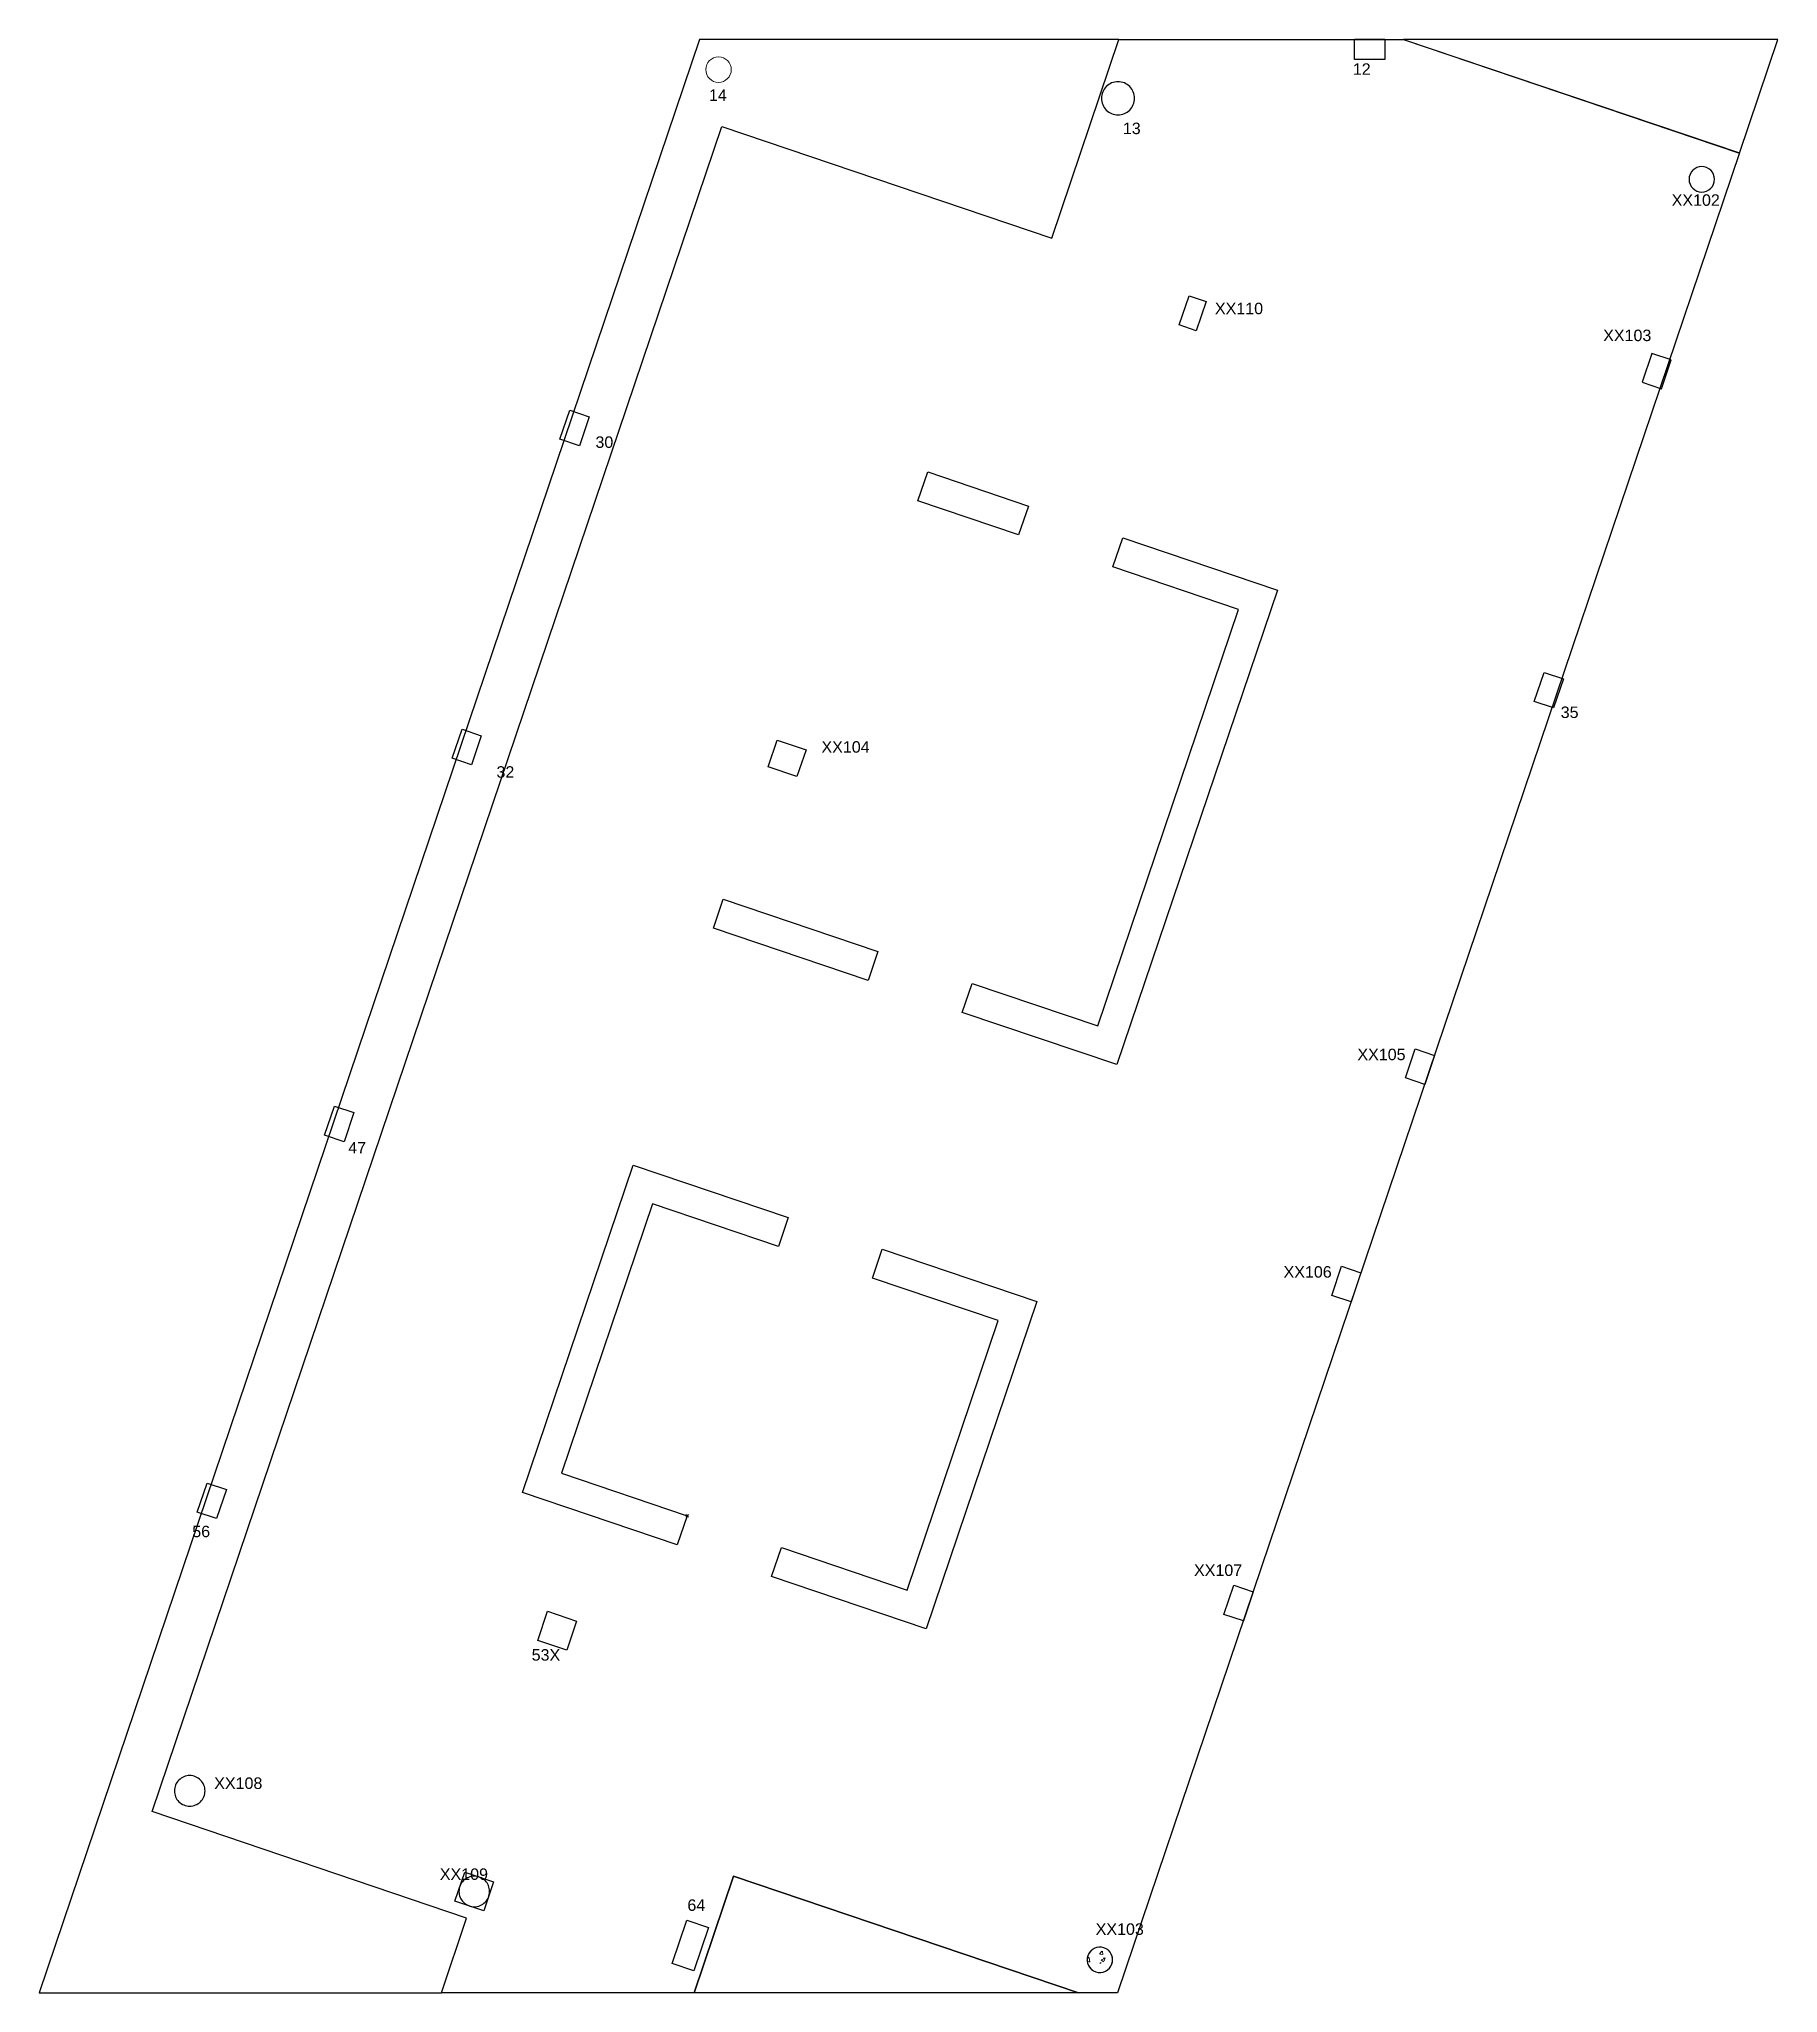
# Model space of a CAD drawing. Header units: inches. Extents: x 30 to 12637, y 0 to 49076.
# Drawn here: x 10664 to 12027, y 42059 to 43591 of the extents above; entities that cross this region are included whole.
import ezdxf

# ---------------------------------------------------------------- set-up
doc = ezdxf.new("R2010")
doc.units = ezdxf.units.IN
doc.header["$MEASUREMENT"] = 0
doc.header["$PDMODE"] = 35
doc.linetypes.add('Dash', pattern=[0.25, 0.125, -0.125])
for name, color, linetype, lineweight in [('COL-IDEN', 171, 'Continuous', 30), ('COLS', 52, 'Continuous', 20), ('S-COLS-HDLN', 52, 'Dash', 20)]:
    doc.layers.add(name, color=color, linetype=linetype, lineweight=lineweight)
for name, color, linetype in [('DATUM', 6, 'Continuous'), ('SLAB-BALCONY', 3, 'Continuous'), ('SLAB-RESIDENTIAL', 6, 'Continuous'), ('WALL', 1, 'Continuous')]:
    doc.layers.add(name, color=color, linetype=linetype)
doc.styles.add('Arial', font='arial.ttf', dxfattribs={"height": 9})

msp = doc.modelspace()

# ---------------------------------------------------------------- texts
at = {"layer": 'COL-IDEN', "lineweight": 9, "char_height": 9, "attachment_point": 1, "style": 'Arial'}
for s, insert, width in [('12', (11693.9, 43571.9), 16.968), ('14', (11189.1, 43551.5), 16.968), ('13', (11513.6, 43525.4), 16.968), ('XX102', (11943.9, 43469.2), 16.968), ('XX110', (11585.8, 43384.2), 16.968), ('XX103', (11890.2, 43363.1), 16.968), ('30', (11100.1, 43279.4), 16.968), ('35', (11856.9, 43067.6), 16.968), ('XX104', (11277.3, 43040.4), 16.968), ('32', (11022.5, 43020.8), 16.968), ('XX105', (11697.5, 42799.3), 16.968), ('47', (10906.3, 42726.2), 16.968), ('XX106', (11639.6, 42628.8), 16.968), ('56', (10784, 42425.3), 16.968), ('XX107', (11569.4, 42394.9), 16.968), ('53X', (11050.1, 42328.5), 26.967), ('XX108', (10801.2, 42227.9), 16.968), ('XX109', (10978.1, 42156.6), 16.968), ('64', (11172.2, 42132.3), 19.998), ('XX103', (11492.3, 42113.5), 16.968)]:
    msp.add_mtext(s, dxfattribs=dict(at, insert=insert, width=width))

# ---------------------------------------------------------------- blocks, each defined once
blk = doc.blocks.new('CF-_____COL-STRUC_CONC ROUND - 20_-V1-51ST FLOOR FRAMING PLAN')
at = {"layer": 'COLS', "lineweight": 9}
h = blk.add_hatch(dxfattribs=at)
h.set_pattern_fill('FP1_4', color=256, style=0, pattern_type=2)
h.set_pattern_definition([(338.679, (2098.185, -1262.89), (6.538, -26.86378), [2.88, -31.68]), (283.679, (2098.185, -1262.89), (25.65654, 14.29786), [2.304, -25.344]), (29.13, (2098.73, -1265.13), (32.1943, -12.5665), [2.448, -26.924]), (334.863, (2105.46, -1260.432), (7.1035, -40.859), [4.32, -47.52]), (25.314, (2106.052, -1263.837), (46.9301, -22.0212), [3.671, -40.386]), (279.863, (2105.46, -1260.43), (46.9306, -22.0206), [3.456, -38.016]), (309.679, (2104.87, -1264.684), (-7.30555, -26.66528), [2.88, -31.68]), (254.679, (2104.87, -1264.684), (29.37145, 0.06665), [2.304, -25.344]), (0.13, (2104.262, -1266.906), (22.0654, -26.599), [2.448, -26.924]), (326.179, (2098.185, -1262.891), (12.25893, 3.6516), [1.267, -23.77, 1.267, -24.461, -25.44]), (326.179, (2098.185, -1262.891), (12.25893, 3.6516), [-50.765, 1.267, -24.173]), (296.179, (2098.185, -1262.891), (17.58256, -4.71906), [1.267, -13.402, 1.267, -23.194, -9.696]), (296.179, (2098.185, -1262.891), (17.58256, -4.71906), [-39.13, 1.267, -8.429]), (256.179, (2095.442, -1254.779), (5.745003, -19.696703), [1.267, -8.333, 1.267, -28.685, -39.744]), (256.179, (2095.442, -1254.779), (5.745003, -19.696703), [-39.552, 1.267, -38.477]), (246.179, (2094.212, -1251.141), (10.81408, -19.984), [1.267, -11.213, 1.267, -18.624, -28.224]), (246.179, (2094.212, -1251.141), (10.81408, -19.984), [-32.371, 1.267, -26.957])])
h.paths.add_polyline_path([(-9.1, -4.1), (-8.1, -5.9), (-6.7, -7.4), (-5, -8.7), (-3.1, -9.5), (-1, -9.9), (1, -9.9), (3.1, -9.5), (5, -8.7), (6.7, -7.4), (8.1, -5.9), (9.1, -4.1), (9.8, -2.1), (10, 0), (9.8, 2.1), (9.1, 4.1), (8.1, 5.9), (6.6, 7.5), (5, 8.7), (3.1, 9.5), (1, 9.9), (-1, 9.9), (-3.1, 9.5), (-5, 8.7), (-6.7, 7.4), (-8.1, 5.9), (-9.1, 4.1), (-9.8, 2.1), (-10, 0), (-9.8, -2.1)])
at = {"layer": 'COLS', "lineweight": 30}
for start, end in [(360, 180), (180, 360)]:
    blk.add_arc((0, 0), 10, start, end, dxfattribs=at)

# ---------------------------------------------------------------- linework, layer by layer
at = {"layer": 'COLS', "lineweight": 30}
for points in [[(11695.1, 43574.9), (11695.1, 43590.9), (11719.1, 43590.9), (11719.1, 43574.9)], [(11571.1, 43362.3), (11557.8, 43366.8), (11565.5, 43389.5), (11578.8, 43385.1)], [(11943.5, 43339.4), (11928.4, 43344.5), (11920.7, 43321.8), (11935.8, 43316.6)], [(11087.5, 43272.1), (11072.3, 43277.2), (11080, 43300), (11095.2, 43294.8)], [(11851.3, 43066.5), (11836.1, 43071.6), (11843.8, 43094.4), (11859, 43089.2)], [(11002.9, 43022), (10987.8, 43027.1), (10995.5, 43049.9), (11010.6, 43044.7)], [(11258.1, 43012.7), (11235.4, 43020.4), (11242.5, 43041.2), (11265.2, 43033.6)], [(11750.3, 42771.3), (11735.1, 42776.4), (11742.8, 42799.2), (11757.9, 42794.1)], [(10903, 42726.4), (10887.8, 42731.6), (10895.5, 42754.3), (10910.7, 42749.2)], [(11692.6, 42600.8), (11677.4, 42605.9), (11685.1, 42628.7), (11700.3, 42623.5)], [(10803.1, 42430.9), (10787.9, 42436), (10795.6, 42458.7), (10810.8, 42453.6)], [(11608.1, 42350.7), (11592.9, 42355.8), (11600.6, 42378.6), (11615.7, 42373.4)], [(11077.6, 42327.7), (11054.9, 42335.4), (11062.6, 42358.2), (11085.3, 42350.5)], [(11012.6, 42123.3), (10989.9, 42131), (10997.6, 42153.7), (11020.3, 42146.1)], [(11177.3, 42076.2), (11160.2, 42082), (11171.8, 42116.1), (11188.8, 42110.3)]]:
    msp.add_lwpolyline(points, close=True, dxfattribs=at)
for points in [[(11522.8, 43544.5, 0.414214), (11509.8, 43557.5, 0.414214), (11496.8, 43544.5, 0.414214), (11509.8, 43531.5, 0.414214)], [(11977.5, 43481, 0.414214), (11967.5, 43491, 0.414214), (11957.5, 43481, 0.414214), (11967.5, 43471, 0.414214)], [(10794, 42217.4, 0.414214), (10782, 42229.4, 0.414214), (10770, 42217.4, 0.414214), (10782, 42205.4, 0.414214)], [(11017.1, 42138.5, 0.414214), (11005.1, 42150.5, 0.414214), (10993.1, 42138.5, 0.414214), (11005.1, 42126.5, 0.414214)]]:
    msp.add_lwpolyline(points, format="xyb", close=True, dxfattribs=at)
at = {"layer": 'COLS'}
for centre in [(11196.6, 43567), (11495.6, 42084.9)]:
    msp.add_circle(centre, 10, dxfattribs=at)
at = {"layer": 'DATUM'}
msp.add_point((11172, 42433.1), dxfattribs=at)
at = {"layer": 'SLAB-BALCONY'}
for points in [[(10979.3, 42059), (10999.1, 42117.7), (10752.5, 42201.1), (11199.1, 43522.4), (11457.9, 43434.9), (11510.5, 43590.7), (11181.7, 43590.7), (10663.9, 42059)], [(11733.7, 43590.7), (11997.2, 43501.6), (12027.2, 43590.7)], [(11177.4, 42059), (11208.4, 42150.4), (11478.9, 42059)]]:
    msp.add_lwpolyline(points, close=True, dxfattribs=at)
at = {"layer": 'SLAB-RESIDENTIAL'}
msp.add_lwpolyline([(11510.5, 43590.7), (11733.7, 43590.7), (11997.1, 43501.7), (11509.4, 42059), (11478.9, 42059), (11208.4, 42150.4), (11177.4, 42059), (10979.3, 42059), (10999.1, 42117.7), (10752.5, 42201.1), (11199.1, 43522.4), (11457.9, 43434.9)], close=True, dxfattribs=at)
at = {"layer": 'WALL'}
for points in [[(11360.6, 43251.6), (11439.6, 43224.8), (11431.9, 43202.1), (11352.9, 43228.8)], [(11513.5, 43199.9), (11634.8, 43158.9), (11509, 42786.8), (11387.7, 42827.8), (11395.4, 42850.5), (11494, 42817.2), (11604.4, 43143.8), (11505.8, 43177.1)], [(11200.3, 42916.5), (11321.5, 42875.5), (11313.9, 42852.8), (11192.6, 42893.8)], [(11251.3, 42667), (11243.6, 42644.3), (11144.9, 42677.7), (11073.5, 42466.4), (11172, 42433.1), (11164.3, 42410.4), (11043, 42451.4), (11129.8, 42708.1)], [(11325, 42642.1), (11446.2, 42601.1), (11359.4, 42344.4), (11238.2, 42385.4), (11245.9, 42408.1), (11344.4, 42374.8), (11415.8, 42586.1), (11317.3, 42619.4)]]:
    msp.add_lwpolyline(points, close=True, dxfattribs=at)

# ---------------------------------------------------------------- block references
at = {"layer": 'S-COLS-HDLN', "rotation": 71.32141604340826}
msp.add_blockref('CF-_____COL-STRUC_CONC ROUND - 20_-V1-51ST FLOOR FRAMING PLAN', (11495.6, 42084.9), dxfattribs=at)

msp.set_redraw_order([(e.dxf.handle, doc.entitydb.next_handle()) for e in msp.query("TEXT MTEXT ATTDEF DIMENSION ARC_DIMENSION")])  # texts and dimensions are drawn at this point

doc.saveas('drawing.dxf')
